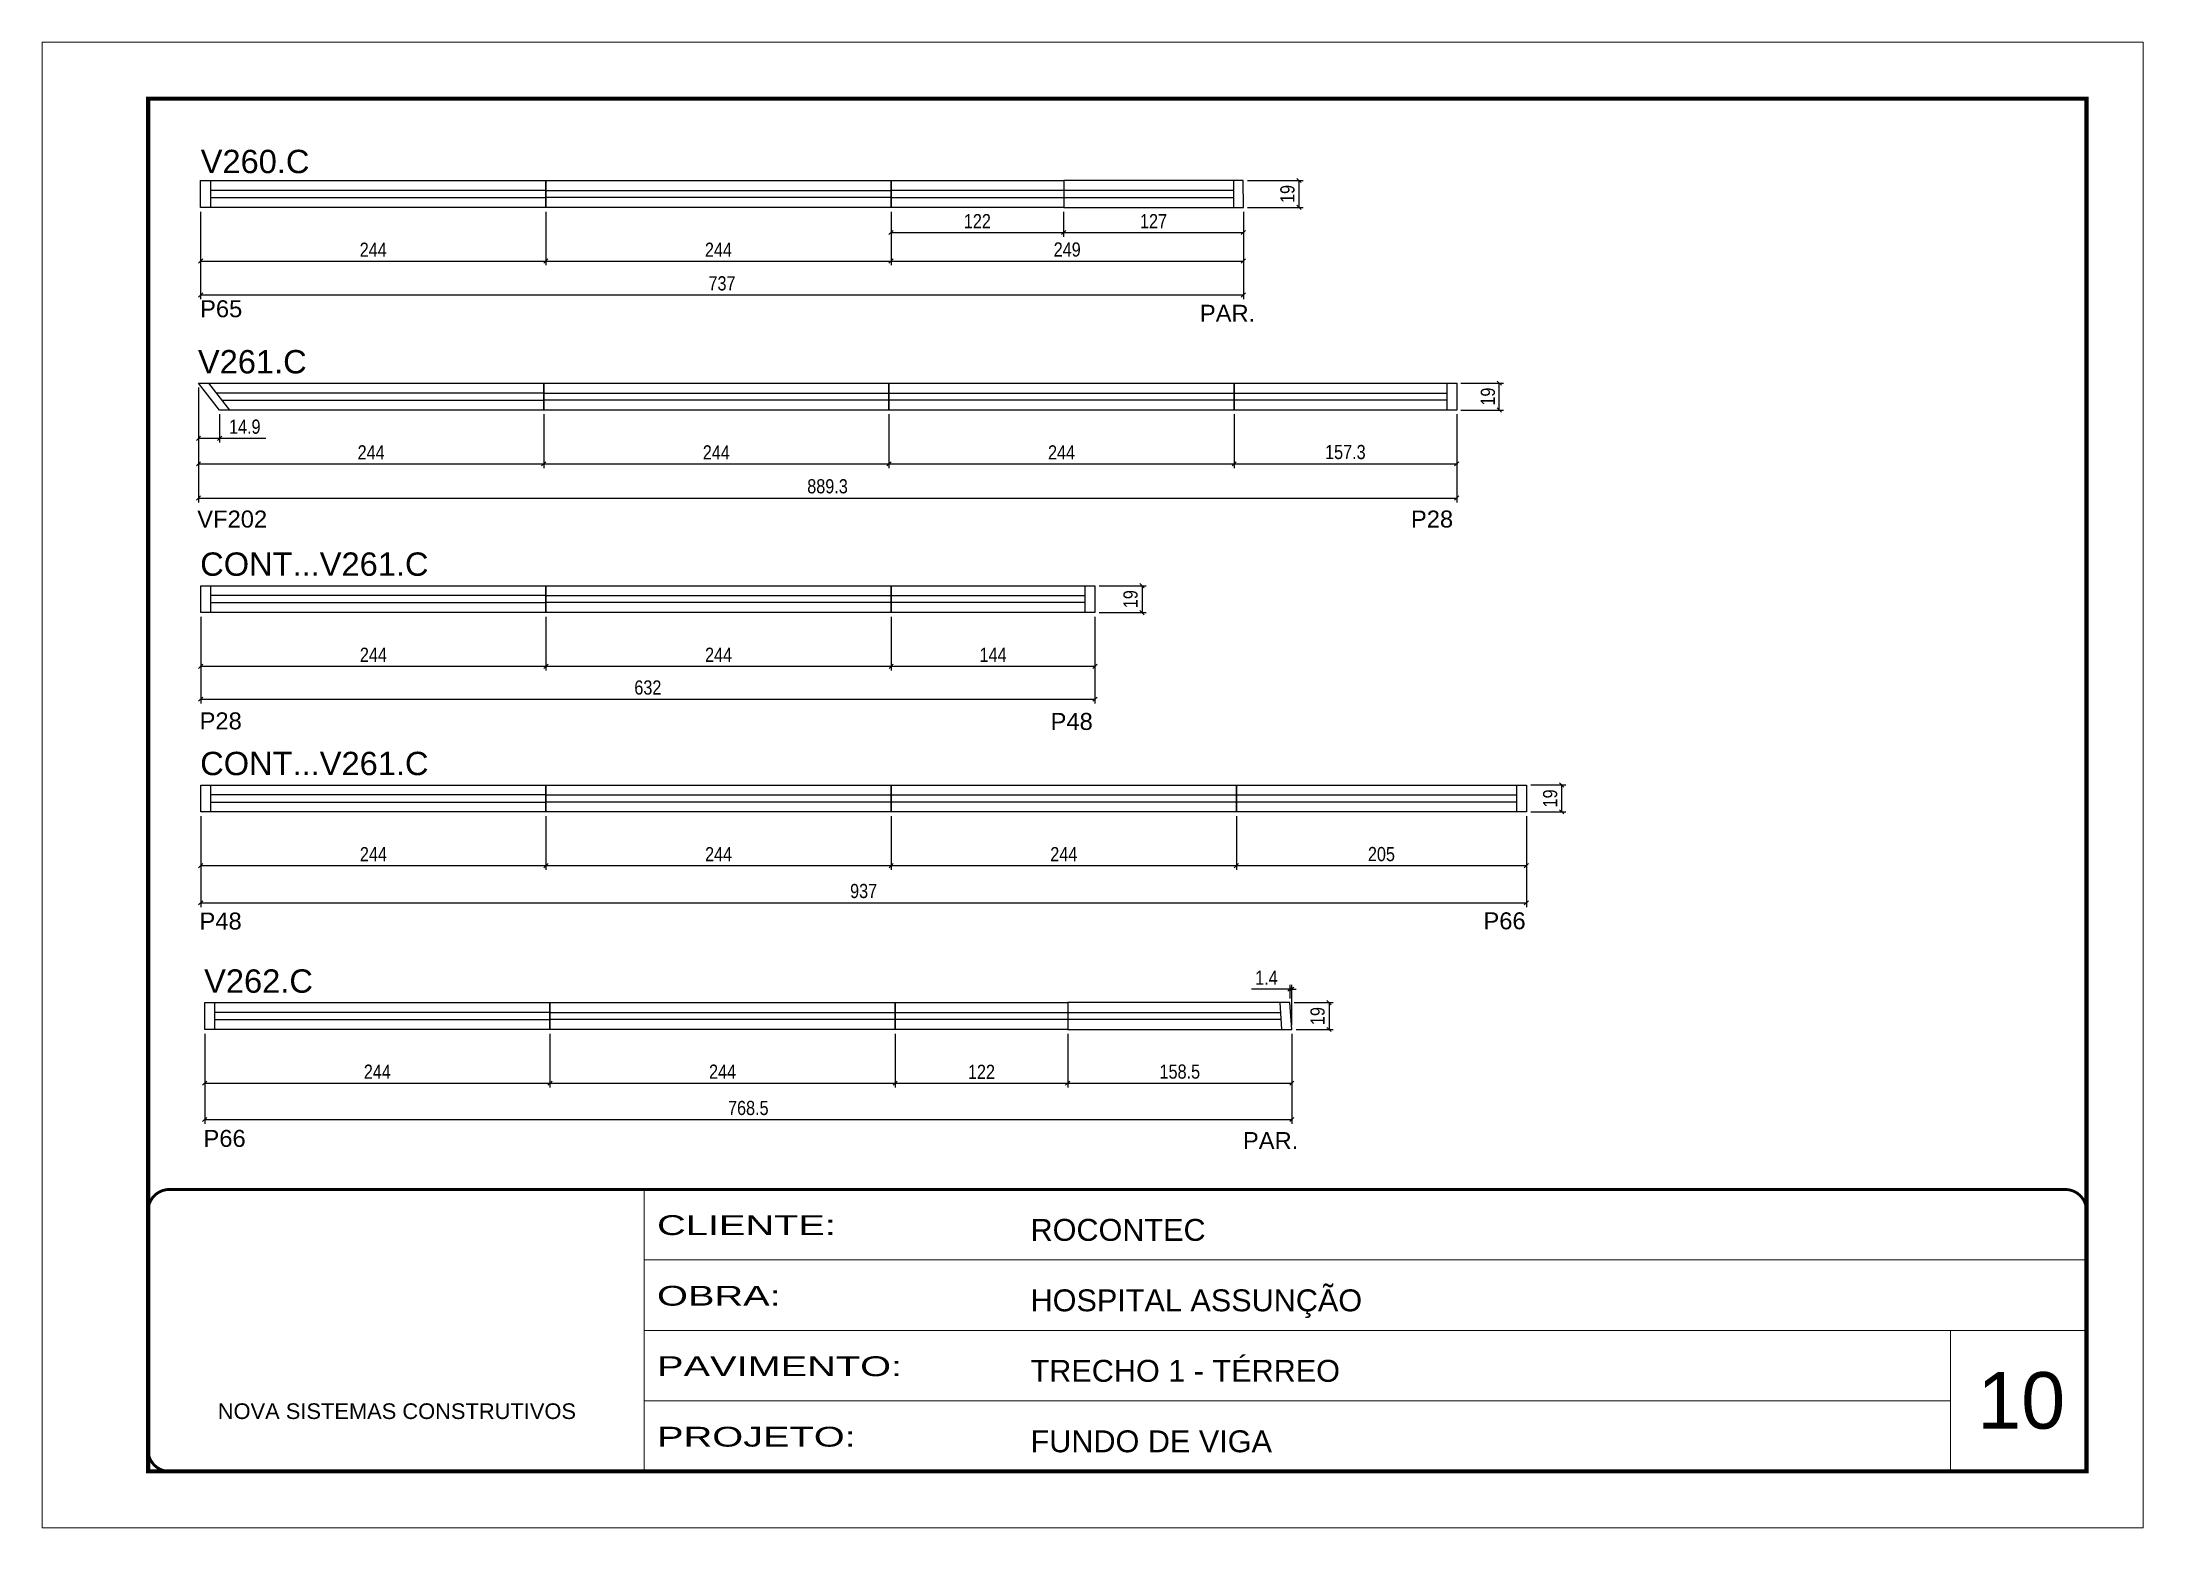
# Model space of a CAD drawing. Extents: x 3171 to 9452, y -2838 to 6252.
# Drawn here: x 4770 to 6255, y 2905 to 3955 of the extents above; entities that cross this region are included whole.
import ezdxf

# ---------------------------------------------------------------- set-up
doc = ezdxf.new("R2010")
doc.units = 0
doc.linetypes.add('CONTINUO', pattern=[0])
doc.linetypes.add('DASHED', pattern=[0.75, 0.5, -0.25])
for name, color, linetype in [('5', 5, 'Continuous'), ('NOMENCLATURA', 7, 'Continuous'), ('Painéis', 200, 'Continuous'), ('SARR_2.2x7', 40, 'Continuous')]:
    doc.layers.add(name, color=color, linetype=linetype)
for name, color, linetype, lineweight in [('CARIMBO', 255, 'Continuous', 9), ('Escoras', 2, 'Continuous', 25), ('Folhas', 255, 'Continuous', 9), ('Romaneio', 3, 'Continuous', 13), ('SARRAFO DE PRESSAO', 251, 'DASHED', 9)]:
    doc.layers.add(name, color=color, linetype=linetype, lineweight=lineweight)
doc.styles.add('ARIAL', font='arial.ttf')
doc.styles.add('COTA TECNICA-50', font='techl___.ttf', dxfattribs={"height": 10})
doc.styles.get("Standard").update_dxf_attribs({"font": 'arial.ttf'})
doc.styles.add('Tecnologia', font='')
doc.styles.get('Tecnologia').set_extended_font_data('Forgotten Futurist')
doc.dimstyles.new('COTA PAINEL-50', dxfattribs={"dimtxt": 10, "dimasz": 3, "dimexe": 3, "dimexo": 3, "dimgap": 3, "dimtad": 1, "dimdec": 1, "dimzin": 12, "dimdsep": 46, "dimtxsty": 'COTA TECNICA-50', "dimblk1": 'OBLIQUE', "dimblk2": 'OBLIQUE', "dimsah": 1, "dimcen": 0.9, "dimclrd": 4, "dimclre": 4, "dimclrt": 240, "dimadec": 1, "dimazin": 3, "dimtfac": 1, "dimtdec": 1, "dimtmove": 0, "dimatfit": 3, "dimfxl": 1, "dimtolj": 1, "dimtzin": 12, "dimarcsym": 0})

msp = doc.modelspace()

# ---------------------------------------------------------------- texts
at = {"layer": '5', "linetype": 'Continuous'}
for s, p in [('P65', (4881.4, 3760.7)), ('PAR.', (5588.09, 3757.49)), ('VF202', (4879.42, 3612.11)), ('P28', (5737.26, 3612.11)), ('P28', (4881.07, 3469.49)), ('P48', (5482.56, 3469.08)), ('P48', (4881.01, 3328.04)), ('P66', (5788.51, 3328.21)), ('P66', (4883.81, 3174.46)), ('PAR.', (5618.52, 3172.91))]:
    msp.add_text(s, height=12, rotation=359.99996, dxfattribs=at).set_placement(p)
at = {"layer": 'CARIMBO', "style": 'ARIAL'}
msp.add_text('10', height=40, dxfattribs=at).set_placement((6137.55, 2975.32))
at = {"layer": 'NOMENCLATURA', "linetype": 'Continuous'}
for s, p in [('V260.C', (4881.84, 3862.52)), ('V261.C', (4879.89, 3721.03)), ('CONT...V261.C', (4881.49, 3578)), ('CONT...V261.C', (4881.49, 3437.13)), ('V262.C', (4884.28, 3283.38))]:
    msp.add_text(s, height=16.5, dxfattribs=at).set_placement(p)

# ---------------------------------------------------------------- blocks, each defined once
blk = doc.blocks.new('9999999999')
at = {"color": 30, "linetype": 'CONTINUO'}
for p, q in [((98564.6, 34230.2), (98564.6, 34429.4)), ((98564.6, 34379.6), (99584, 34379.6)), ((98564.6, 34329.8), (99488, 34329.8)), ((99584, 34329.8), (99488, 34329.8)), ((99488, 34329.8), (99488, 34230.2)), ((98564.6, 34280), (99488, 34280))]:
    blk.add_line(p, q, dxfattribs=at)
at = {"color": 30, "linetype": 'CONTINUO', "const_width": 2}
blk.add_lwpolyline([(99584, 34230.2), (99584, 34414.4, 0.414214), (99569, 34429.4), (98229, 34429.4, 0.414214), (98214, 34414.4), (98214, 34245.2, 0.414214), (98229, 34230.2), (99584, 34230.2)], format="xyb", dxfattribs=at)
at = {"layer": 'Folhas'}
blk.add_lwpolyline([(98139, 34190.2), (99624, 34190.2), (99624, 35240.2), (98139, 35240.2)], close=True, dxfattribs=at)
at = {"layer": 'Folhas', "color": 30, "const_width": 3}
blk.add_lwpolyline([(98214, 34230.2), (99584, 34230.2), (99584, 35200.2), (98214, 35200.2)], close=True, dxfattribs=at)
at = {"color": 7, "linetype": 'Continuous', "ltscale": 5, "style": 'ARIAL'}
for s, height, p in [('ROCONTEC', 15.48, (98837.7, 34393.1)), ('HOSPITAL ASSUNÇÃO', 15.483, (98837.7, 34343.3)), ('TRECHO 1 - TÉRREO', 15.483, (98837.7, 34293.5)), ('NOVA SISTEMAS CONSTRUTIVOS', 11.059, (98263.2, 34267.2)), ('FUNDO DE VIGA', 15.483, (98837.7, 34243.7))]:
    blk.add_text(s, height=height, dxfattribs=at).set_placement(p)
at = {"layer": 'Folhas', "color": 7, "style": 'Tecnologia', "width": 1.5}
for s, p in [('CLIENTE:', (98573.7, 34397.2)), ('OBRA:', (98573.7, 34347.3)), ('PAVIMENTO:', (98573.7, 34297.5)), ('PROJETO:', (98573.7, 34247.7))]:
    blk.add_text(s, height=14, dxfattribs=at).set_placement(p)
blk = doc.blocks.new('_Oblique')
at = {"color": 0, "linetype": 'ByBlock', "lineweight": -2}
blk.add_line((-0.5, -0.5), (0.5, 0.5), dxfattribs=at)
blk = doc.blocks.new('*D296')
at = {"layer": 'Defpoints', "color": 0, "linetype": 'ByBlock', "transparency": 16777216}
for p in [(4881.8, 3838.3), (5125.8, 3838.3), (5125.8, 3800.4)]:
    blk.add_point(p, dxfattribs=at)
at = {"layer": 'Romaneio', "color": 4, "linetype": 'ByBlock', "lineweight": -2, "transparency": 16777216}
for p, q in [((4881.8, 3835.3), (4881.8, 3797.4)), ((5125.8, 3835.3), (5125.8, 3797.4)), ((4881.8, 3800.4), (5125.8, 3800.4))]:
    blk.add_line(p, q, dxfattribs=at)
at = {"layer": 'Romaneio', "color": 4, "linetype": 'ByBlock', "lineweight": -2, "transparency": 16777216, "xscale": 3, "yscale": 3, "zscale": 3, "rotation": 180}
blk.add_blockref('_Oblique', (4881.8, 3800.4), dxfattribs=at)
at = {"layer": 'Romaneio', "color": 4, "linetype": 'ByBlock', "lineweight": -2, "transparency": 16777216, "xscale": 3, "yscale": 3, "zscale": 3}
blk.add_blockref('_Oblique', (5125.8, 3800.4), dxfattribs=at)
at = {"layer": 'Romaneio', "color": 240, "linetype": 'ByBlock', "transparency": 16777216, "insert": (5003.8, 3808.4), "char_height": 10, "attachment_point": 5, "style": 'COTA TECNICA-50'}
blk.add_mtext('\\A1;244', dxfattribs=at)
blk = doc.blocks.new('*D297')
at = {"layer": 'Defpoints', "color": 0, "linetype": 'ByBlock', "transparency": 16777216}
for p in [(5125.8, 3838.3), (5369.8, 3838.3), (5369.8, 3800.4)]:
    blk.add_point(p, dxfattribs=at)
at = {"layer": 'Romaneio', "color": 4, "linetype": 'ByBlock', "lineweight": -2, "transparency": 16777216}
for p, q in [((5125.8, 3835.3), (5125.8, 3797.4)), ((5369.8, 3835.3), (5369.8, 3797.4)), ((5125.8, 3800.4), (5369.8, 3800.4))]:
    blk.add_line(p, q, dxfattribs=at)
at = {"layer": 'Romaneio', "color": 4, "linetype": 'ByBlock', "lineweight": -2, "transparency": 16777216, "xscale": 3, "yscale": 3, "zscale": 3, "rotation": 180}
blk.add_blockref('_Oblique', (5125.8, 3800.4), dxfattribs=at)
at = {"layer": 'Romaneio', "color": 4, "linetype": 'ByBlock', "lineweight": -2, "transparency": 16777216, "xscale": 3, "yscale": 3, "zscale": 3}
blk.add_blockref('_Oblique', (5369.8, 3800.4), dxfattribs=at)
at = {"layer": 'Romaneio', "color": 240, "linetype": 'ByBlock', "transparency": 16777216, "insert": (5247.8, 3808.4), "char_height": 10, "attachment_point": 5, "style": 'COTA TECNICA-50'}
blk.add_mtext('\\A1;244', dxfattribs=at)
blk = doc.blocks.new('*D64')
at = {"layer": 'Defpoints', "color": 0, "linetype": 'ByBlock', "transparency": 16777216}
for p in [(4881.8, 3838.3), (5618.8, 3838.3), (4881.8, 3776.4)]:
    blk.add_point(p, dxfattribs=at)
at = {"layer": 'Romaneio', "color": 4, "linetype": 'ByBlock', "lineweight": -2, "transparency": 16777216}
for p, q in [((4881.8, 3835.3), (4881.8, 3773.4)), ((5618.8, 3835.3), (5618.8, 3773.4)), ((5618.8, 3776.4), (4881.8, 3776.4))]:
    blk.add_line(p, q, dxfattribs=at)
at = {"layer": 'Romaneio', "color": 4, "linetype": 'ByBlock', "lineweight": -2, "transparency": 16777216, "xscale": 3, "yscale": 3, "zscale": 3, "rotation": 180}
blk.add_blockref('_Oblique', (4881.8, 3776.4), dxfattribs=at)
at = {"layer": 'Romaneio', "color": 4, "linetype": 'ByBlock', "lineweight": -2, "transparency": 16777216, "xscale": 3, "yscale": 3, "zscale": 3}
blk.add_blockref('_Oblique', (5618.8, 3776.4), dxfattribs=at)
at = {"layer": 'Romaneio', "color": 240, "linetype": 'ByBlock', "transparency": 16777216, "insert": (5250.3, 3784.6), "char_height": 10, "attachment_point": 5, "style": 'COTA TECNICA-50'}
blk.add_mtext('\\A1;737', dxfattribs=at)
blk = doc.blocks.new('*D298')
at = {"layer": 'Defpoints', "color": 0, "linetype": 'ByBlock', "transparency": 16777216}
for p in [(5618.8, 3857.3), (5618.8, 3838.3), (5658.1, 3838.3)]:
    blk.add_point(p, dxfattribs=at)
at = {"layer": 'Romaneio', "color": 4, "linetype": 'ByBlock', "lineweight": -2, "transparency": 16777216}
for p, q in [((5621.8, 3857.3), (5661.1, 3857.3)), ((5658.1, 3857.3), (5658.1, 3838.3)), ((5621.8, 3838.3), (5661.1, 3838.3))]:
    blk.add_line(p, q, dxfattribs=at)
at = {"layer": 'Romaneio', "color": 4, "linetype": 'ByBlock', "lineweight": -2, "transparency": 16777216, "xscale": 3, "yscale": 3, "zscale": 3}
for p, rotation in [((5658.1, 3857.3), 90), ((5658.1, 3838.3), 270)]:
    blk.add_blockref('_Oblique', p, dxfattribs=dict(at, rotation=rotation))
at = {"layer": 'Romaneio', "color": 240, "linetype": 'ByBlock', "transparency": 16777216, "insert": (5650, 3847.8), "char_height": 10, "attachment_point": 5, "rotation": 90, "style": 'COTA TECNICA-50'}
blk.add_mtext('\\A1;19', dxfattribs=at)
blk = doc.blocks.new('*D326')
at = {"layer": 'Defpoints', "color": 0, "linetype": 'ByBlock', "transparency": 16777216}
for p in [(5369.8, 3838.3), (5618.8, 3838.3), (5618.8, 3800.4)]:
    blk.add_point(p, dxfattribs=at)
at = {"layer": 'Romaneio', "color": 4, "linetype": 'ByBlock', "lineweight": -2, "transparency": 16777216}
for p, q in [((5369.8, 3835.3), (5369.8, 3797.4)), ((5618.8, 3835.3), (5618.8, 3797.4)), ((5369.8, 3800.4), (5618.8, 3800.4))]:
    blk.add_line(p, q, dxfattribs=at)
at = {"layer": 'Romaneio', "color": 4, "linetype": 'ByBlock', "lineweight": -2, "transparency": 16777216, "xscale": 3, "yscale": 3, "zscale": 3, "rotation": 180}
blk.add_blockref('_Oblique', (5369.8, 3800.4), dxfattribs=at)
at = {"layer": 'Romaneio', "color": 4, "linetype": 'ByBlock', "lineweight": -2, "transparency": 16777216, "xscale": 3, "yscale": 3, "zscale": 3}
blk.add_blockref('_Oblique', (5618.8, 3800.4), dxfattribs=at)
at = {"layer": 'Romaneio', "color": 240, "linetype": 'ByBlock', "transparency": 16777216, "insert": (5494.3, 3808.5), "char_height": 10, "attachment_point": 5, "style": 'COTA TECNICA-50'}
blk.add_mtext('\\A1;249', dxfattribs=at)
blk = doc.blocks.new('*D327')
at = {"layer": 'Defpoints', "color": 0, "linetype": 'ByBlock', "transparency": 16777216}
for p in [(5369.8, 3838.3), (5491.8, 3838.3), (5491.8, 3820.6)]:
    blk.add_point(p, dxfattribs=at)
at = {"layer": 'Romaneio', "color": 4, "linetype": 'ByBlock', "lineweight": -2, "transparency": 16777216}
for p, q in [((5369.8, 3835.3), (5369.8, 3817.6)), ((5491.8, 3835.3), (5491.8, 3817.6)), ((5369.8, 3820.6), (5491.8, 3820.6))]:
    blk.add_line(p, q, dxfattribs=at)
at = {"layer": 'Romaneio', "color": 4, "linetype": 'ByBlock', "lineweight": -2, "transparency": 16777216, "xscale": 3, "yscale": 3, "zscale": 3, "rotation": 180}
blk.add_blockref('_Oblique', (5369.8, 3820.6), dxfattribs=at)
at = {"layer": 'Romaneio', "color": 4, "linetype": 'ByBlock', "lineweight": -2, "transparency": 16777216, "xscale": 3, "yscale": 3, "zscale": 3}
blk.add_blockref('_Oblique', (5491.8, 3820.6), dxfattribs=at)
at = {"layer": 'Romaneio', "color": 240, "linetype": 'ByBlock', "transparency": 16777216, "insert": (5430.8, 3828.6), "char_height": 10, "attachment_point": 5, "style": 'COTA TECNICA-50'}
blk.add_mtext('\\A1;122', dxfattribs=at)
blk = doc.blocks.new('*D328')
at = {"layer": 'Defpoints', "color": 0, "linetype": 'ByBlock', "transparency": 16777216}
for p in [(5491.8, 3838.3), (5618.8, 3838.3), (5618.8, 3820.6)]:
    blk.add_point(p, dxfattribs=at)
at = {"layer": 'Romaneio', "color": 4, "linetype": 'ByBlock', "lineweight": -2, "transparency": 16777216}
for p, q in [((5491.8, 3835.3), (5491.8, 3817.6)), ((5618.8, 3835.3), (5618.8, 3817.6)), ((5491.8, 3820.6), (5618.8, 3820.6))]:
    blk.add_line(p, q, dxfattribs=at)
at = {"layer": 'Romaneio', "color": 4, "linetype": 'ByBlock', "lineweight": -2, "transparency": 16777216, "xscale": 3, "yscale": 3, "zscale": 3, "rotation": 180}
blk.add_blockref('_Oblique', (5491.8, 3820.6), dxfattribs=at)
at = {"layer": 'Romaneio', "color": 4, "linetype": 'ByBlock', "lineweight": -2, "transparency": 16777216, "xscale": 3, "yscale": 3, "zscale": 3}
blk.add_blockref('_Oblique', (5618.8, 3820.6), dxfattribs=at)
at = {"layer": 'Romaneio', "color": 240, "linetype": 'ByBlock', "transparency": 16777216, "insert": (5555.3, 3828.6), "char_height": 10, "attachment_point": 5, "style": 'COTA TECNICA-50'}
blk.add_mtext('\\A1;127', dxfattribs=at)
blk = doc.blocks.new('*D275')
at = {"layer": 'Defpoints', "color": 0, "linetype": 'ByBlock', "transparency": 16777216}
for p in [(4884.7, 3257.4), (5128.7, 3257.4), (5128.7, 3219.5)]:
    blk.add_point(p, dxfattribs=at)
at = {"layer": 'Romaneio', "color": 4, "linetype": 'ByBlock', "lineweight": -2, "transparency": 16777216}
for p, q in [((4884.7, 3254.4), (4884.7, 3216.5)), ((5128.7, 3254.4), (5128.7, 3216.5)), ((4884.7, 3219.5), (5128.7, 3219.5))]:
    blk.add_line(p, q, dxfattribs=at)
at = {"layer": 'Romaneio', "color": 4, "linetype": 'ByBlock', "lineweight": -2, "transparency": 16777216, "xscale": 3, "yscale": 3, "zscale": 3, "rotation": 180}
blk.add_blockref('_Oblique', (4884.7, 3219.5), dxfattribs=at)
at = {"layer": 'Romaneio', "color": 4, "linetype": 'ByBlock', "lineweight": -2, "transparency": 16777216, "xscale": 3, "yscale": 3, "zscale": 3}
blk.add_blockref('_Oblique', (5128.7, 3219.5), dxfattribs=at)
at = {"layer": 'Romaneio', "color": 240, "linetype": 'ByBlock', "transparency": 16777216, "insert": (5006.7, 3227.6), "char_height": 10, "attachment_point": 5, "style": 'COTA TECNICA-50'}
blk.add_mtext('\\A1;244', dxfattribs=at)
blk = doc.blocks.new('*D276')
at = {"layer": 'Defpoints', "color": 0, "linetype": 'ByBlock', "transparency": 16777216}
for p in [(5128.7, 3257.4), (5372.7, 3257.4), (5372.7, 3219.5)]:
    blk.add_point(p, dxfattribs=at)
at = {"layer": 'Romaneio', "color": 4, "linetype": 'ByBlock', "lineweight": -2, "transparency": 16777216}
for p, q in [((5128.7, 3254.4), (5128.7, 3216.5)), ((5372.7, 3254.4), (5372.7, 3216.5)), ((5128.7, 3219.5), (5372.7, 3219.5))]:
    blk.add_line(p, q, dxfattribs=at)
at = {"layer": 'Romaneio', "color": 4, "linetype": 'ByBlock', "lineweight": -2, "transparency": 16777216, "xscale": 3, "yscale": 3, "zscale": 3, "rotation": 180}
blk.add_blockref('_Oblique', (5128.7, 3219.5), dxfattribs=at)
at = {"layer": 'Romaneio', "color": 4, "linetype": 'ByBlock', "lineweight": -2, "transparency": 16777216, "xscale": 3, "yscale": 3, "zscale": 3}
blk.add_blockref('_Oblique', (5372.7, 3219.5), dxfattribs=at)
at = {"layer": 'Romaneio', "color": 240, "linetype": 'ByBlock', "transparency": 16777216, "insert": (5250.7, 3227.6), "char_height": 10, "attachment_point": 5, "style": 'COTA TECNICA-50'}
blk.add_mtext('\\A1;244', dxfattribs=at)
blk = doc.blocks.new('*D51')
at = {"layer": 'Defpoints', "color": 0, "linetype": 'ByBlock', "transparency": 16777216}
for p in [(4884.7, 3257.4), (5653.1, 3257.4), (5653.1, 3193.8)]:
    blk.add_point(p, dxfattribs=at)
at = {"layer": 'Escoras', "color": 4, "linetype": 'ByBlock', "lineweight": -2, "transparency": 16777216}
for p, q in [((4884.7, 3254.4), (4884.7, 3190.8)), ((5653.1, 3254.4), (5653.1, 3190.8)), ((4884.7, 3193.8), (5653.1, 3193.8))]:
    blk.add_line(p, q, dxfattribs=at)
at = {"layer": 'Escoras', "color": 4, "linetype": 'ByBlock', "lineweight": -2, "transparency": 16777216, "xscale": 3, "yscale": 3, "zscale": 3, "rotation": 180}
blk.add_blockref('_Oblique', (4884.7, 3193.8), dxfattribs=at)
at = {"layer": 'Escoras', "color": 4, "linetype": 'ByBlock', "lineweight": -2, "transparency": 16777216, "xscale": 3, "yscale": 3, "zscale": 3}
blk.add_blockref('_Oblique', (5653.1, 3193.8), dxfattribs=at)
at = {"layer": 'Escoras', "color": 240, "linetype": 'ByBlock', "transparency": 16777216, "insert": (5268.9, 3201.9), "char_height": 10, "attachment_point": 5, "style": 'COTA TECNICA-50'}
blk.add_mtext('\\A1;768.5', dxfattribs=at)
blk = doc.blocks.new('*D52')
at = {"layer": 'Defpoints', "color": 0, "linetype": 'ByBlock', "transparency": 16777216}
for p in [(5372.7, 3257.4), (5494.7, 3257.4), (5494.7, 3219.5)]:
    blk.add_point(p, dxfattribs=at)
at = {"layer": 'Romaneio', "color": 4, "linetype": 'ByBlock', "lineweight": -2, "transparency": 16777216}
for p, q in [((5372.7, 3254.4), (5372.7, 3216.5)), ((5494.7, 3254.4), (5494.7, 3216.5)), ((5372.7, 3219.5), (5494.7, 3219.5))]:
    blk.add_line(p, q, dxfattribs=at)
at = {"layer": 'Romaneio', "color": 4, "linetype": 'ByBlock', "lineweight": -2, "transparency": 16777216, "xscale": 3, "yscale": 3, "zscale": 3, "rotation": 180}
blk.add_blockref('_Oblique', (5372.7, 3219.5), dxfattribs=at)
at = {"layer": 'Romaneio', "color": 4, "linetype": 'ByBlock', "lineweight": -2, "transparency": 16777216, "xscale": 3, "yscale": 3, "zscale": 3}
blk.add_blockref('_Oblique', (5494.7, 3219.5), dxfattribs=at)
at = {"layer": 'Romaneio', "color": 240, "linetype": 'ByBlock', "transparency": 16777216, "insert": (5433.7, 3227.5), "char_height": 10, "attachment_point": 5, "style": 'COTA TECNICA-50'}
blk.add_mtext('\\A1;122', dxfattribs=at)
blk = doc.blocks.new('*D53')
at = {"layer": 'Defpoints', "color": 0, "linetype": 'ByBlock', "transparency": 16777216}
for p in [(5494.7, 3257.4), (5653.1, 3257.4), (5653.1, 3219.5)]:
    blk.add_point(p, dxfattribs=at)
at = {"layer": 'Romaneio', "color": 4, "linetype": 'ByBlock', "lineweight": -2, "transparency": 16777216}
for p, q in [((5494.7, 3254.4), (5494.7, 3216.5)), ((5653.1, 3254.4), (5653.1, 3216.5)), ((5494.7, 3219.5), (5653.1, 3219.5))]:
    blk.add_line(p, q, dxfattribs=at)
at = {"layer": 'Romaneio', "color": 4, "linetype": 'ByBlock', "lineweight": -2, "transparency": 16777216, "xscale": 3, "yscale": 3, "zscale": 3, "rotation": 180}
blk.add_blockref('_Oblique', (5494.7, 3219.5), dxfattribs=at)
at = {"layer": 'Romaneio', "color": 4, "linetype": 'ByBlock', "lineweight": -2, "transparency": 16777216, "xscale": 3, "yscale": 3, "zscale": 3}
blk.add_blockref('_Oblique', (5653.1, 3219.5), dxfattribs=at)
at = {"layer": 'Romaneio', "color": 240, "linetype": 'ByBlock', "transparency": 16777216, "insert": (5573.9, 3227.6), "char_height": 10, "attachment_point": 5, "style": 'COTA TECNICA-50'}
blk.add_mtext('\\A1;158.5', dxfattribs=at)
blk = doc.blocks.new('*D277')
at = {"layer": 'Defpoints', "color": 0, "linetype": 'ByBlock', "transparency": 16777216}
for p in [(5651.8, 3285.9), (5651.8, 3276.4), (5653.1, 3257.4)]:
    blk.add_point(p, dxfattribs=at)
at = {"layer": 'Escoras', "color": 4, "linetype": 'ByBlock', "lineweight": -2, "transparency": 16777216}
for p, q in [((5651.8, 3285.9), (5624.5, 3285.9)), ((5651.8, 3279.4), (5651.8, 3288.9)), ((5653.1, 3285.9), (5651.8, 3285.9)), ((5653.1, 3260.4), (5653.1, 3288.9)), ((5653.1, 3285.9), (5656.1, 3285.9))]:
    blk.add_line(p, q, dxfattribs=at)
at = {"layer": 'Escoras', "color": 4, "linetype": 'ByBlock', "lineweight": -2, "transparency": 16777216, "xscale": 3, "yscale": 3, "zscale": 3}
blk.add_blockref('_Oblique', (5651.8, 3285.9), dxfattribs=at)
at = {"layer": 'Escoras', "color": 4, "linetype": 'ByBlock', "lineweight": -2, "transparency": 16777216, "xscale": 3, "yscale": 3, "zscale": 3, "rotation": 180}
blk.add_blockref('_Oblique', (5653.1, 3285.9), dxfattribs=at)
at = {"layer": 'Escoras', "color": 240, "linetype": 'ByBlock', "transparency": 16777216, "insert": (5635.1, 3294), "char_height": 10, "attachment_point": 5, "style": 'COTA TECNICA-50'}
blk.add_mtext('\\A1;1.4', dxfattribs=at)
blk = doc.blocks.new('*D278')
at = {"layer": 'Defpoints', "color": 0, "linetype": 'ByBlock', "transparency": 16777216}
for p in [(5651.8, 3276.4), (5653.1, 3257.4), (5679.4, 3257.4)]:
    blk.add_point(p, dxfattribs=at)
at = {"layer": 'Escoras', "color": 4, "linetype": 'ByBlock', "lineweight": -2, "transparency": 16777216}
for p, q in [((5654.8, 3276.4), (5682.4, 3276.4)), ((5679.4, 3276.4), (5679.4, 3257.4)), ((5656.1, 3257.4), (5682.4, 3257.4))]:
    blk.add_line(p, q, dxfattribs=at)
at = {"layer": 'Escoras', "color": 4, "linetype": 'ByBlock', "lineweight": -2, "transparency": 16777216, "xscale": 3, "yscale": 3, "zscale": 3}
for p, rotation in [((5679.4, 3276.4), 90), ((5679.4, 3257.4), 270)]:
    blk.add_blockref('_Oblique', p, dxfattribs=dict(at, rotation=rotation))
at = {"layer": 'Escoras', "color": 240, "linetype": 'ByBlock', "transparency": 16777216, "insert": (5671.3, 3266.9), "char_height": 10, "attachment_point": 5, "rotation": 90, "style": 'COTA TECNICA-50'}
blk.add_mtext('\\A1;19', dxfattribs=at)
blk = doc.blocks.new('*D281')
at = {"layer": 'Defpoints', "color": 0, "linetype": 'ByBlock', "transparency": 16777216}
for p in [(4881.9, 3552), (5125.9, 3552), (5125.9, 3514.1)]:
    blk.add_point(p, dxfattribs=at)
at = {"layer": 'Romaneio', "color": 4, "linetype": 'ByBlock', "lineweight": -2, "transparency": 16777216}
for p, q in [((4881.9, 3549), (4881.9, 3511.1)), ((5125.9, 3549), (5125.9, 3511.1)), ((4881.9, 3514.1), (5125.9, 3514.1))]:
    blk.add_line(p, q, dxfattribs=at)
at = {"layer": 'Romaneio', "color": 4, "linetype": 'ByBlock', "lineweight": -2, "transparency": 16777216, "xscale": 3, "yscale": 3, "zscale": 3, "rotation": 180}
blk.add_blockref('_Oblique', (4881.9, 3514.1), dxfattribs=at)
at = {"layer": 'Romaneio', "color": 4, "linetype": 'ByBlock', "lineweight": -2, "transparency": 16777216, "xscale": 3, "yscale": 3, "zscale": 3}
blk.add_blockref('_Oblique', (5125.9, 3514.1), dxfattribs=at)
at = {"layer": 'Romaneio', "color": 240, "linetype": 'ByBlock', "transparency": 16777216, "insert": (5003.9, 3522.2), "char_height": 10, "attachment_point": 5, "style": 'COTA TECNICA-50'}
blk.add_mtext('\\A1;244', dxfattribs=at)
blk = doc.blocks.new('*D282')
at = {"layer": 'Defpoints', "color": 0, "linetype": 'ByBlock', "transparency": 16777216}
for p in [(5125.9, 3552), (5369.9, 3552), (5369.9, 3514.1)]:
    blk.add_point(p, dxfattribs=at)
at = {"layer": 'Romaneio', "color": 4, "linetype": 'ByBlock', "lineweight": -2, "transparency": 16777216}
for p, q in [((5125.9, 3549), (5125.9, 3511.1)), ((5369.9, 3549), (5369.9, 3511.1)), ((5125.9, 3514.1), (5369.9, 3514.1))]:
    blk.add_line(p, q, dxfattribs=at)
at = {"layer": 'Romaneio', "color": 4, "linetype": 'ByBlock', "lineweight": -2, "transparency": 16777216, "xscale": 3, "yscale": 3, "zscale": 3, "rotation": 180}
blk.add_blockref('_Oblique', (5125.9, 3514.1), dxfattribs=at)
at = {"layer": 'Romaneio', "color": 4, "linetype": 'ByBlock', "lineweight": -2, "transparency": 16777216, "xscale": 3, "yscale": 3, "zscale": 3}
blk.add_blockref('_Oblique', (5369.9, 3514.1), dxfattribs=at)
at = {"layer": 'Romaneio', "color": 240, "linetype": 'ByBlock', "transparency": 16777216, "insert": (5247.9, 3522.2), "char_height": 10, "attachment_point": 5, "style": 'COTA TECNICA-50'}
blk.add_mtext('\\A1;244', dxfattribs=at)
blk = doc.blocks.new('*D283')
at = {"layer": 'Defpoints', "color": 0, "linetype": 'ByBlock', "transparency": 16777216}
for p in [(4881.9, 3411.2), (5125.9, 3411.2), (5125.9, 3373.2)]:
    blk.add_point(p, dxfattribs=at)
at = {"layer": 'Romaneio', "color": 4, "linetype": 'ByBlock', "lineweight": -2, "transparency": 16777216}
for p, q in [((4881.9, 3408.2), (4881.9, 3370.2)), ((5125.9, 3408.2), (5125.9, 3370.2)), ((4881.9, 3373.2), (5125.9, 3373.2))]:
    blk.add_line(p, q, dxfattribs=at)
at = {"layer": 'Romaneio', "color": 4, "linetype": 'ByBlock', "lineweight": -2, "transparency": 16777216, "xscale": 3, "yscale": 3, "zscale": 3, "rotation": 180}
blk.add_blockref('_Oblique', (4881.9, 3373.2), dxfattribs=at)
at = {"layer": 'Romaneio', "color": 4, "linetype": 'ByBlock', "lineweight": -2, "transparency": 16777216, "xscale": 3, "yscale": 3, "zscale": 3}
blk.add_blockref('_Oblique', (5125.9, 3373.2), dxfattribs=at)
at = {"layer": 'Romaneio', "color": 240, "linetype": 'ByBlock', "transparency": 16777216, "insert": (5003.9, 3381.3), "char_height": 10, "attachment_point": 5, "style": 'COTA TECNICA-50'}
blk.add_mtext('\\A1;244', dxfattribs=at)
blk = doc.blocks.new('*D284')
at = {"layer": 'Defpoints', "color": 0, "linetype": 'ByBlock', "transparency": 16777216}
for p in [(5125.9, 3411.2), (5369.9, 3411.2), (5369.9, 3373.2)]:
    blk.add_point(p, dxfattribs=at)
at = {"layer": 'Romaneio', "color": 4, "linetype": 'ByBlock', "lineweight": -2, "transparency": 16777216}
for p, q in [((5125.9, 3408.2), (5125.9, 3370.2)), ((5369.9, 3408.2), (5369.9, 3370.2)), ((5125.9, 3373.2), (5369.9, 3373.2))]:
    blk.add_line(p, q, dxfattribs=at)
at = {"layer": 'Romaneio', "color": 4, "linetype": 'ByBlock', "lineweight": -2, "transparency": 16777216, "xscale": 3, "yscale": 3, "zscale": 3, "rotation": 180}
blk.add_blockref('_Oblique', (5125.9, 3373.2), dxfattribs=at)
at = {"layer": 'Romaneio', "color": 4, "linetype": 'ByBlock', "lineweight": -2, "transparency": 16777216, "xscale": 3, "yscale": 3, "zscale": 3}
blk.add_blockref('_Oblique', (5369.9, 3373.2), dxfattribs=at)
at = {"layer": 'Romaneio', "color": 240, "linetype": 'ByBlock', "transparency": 16777216, "insert": (5247.9, 3381.3), "char_height": 10, "attachment_point": 5, "style": 'COTA TECNICA-50'}
blk.add_mtext('\\A1;244', dxfattribs=at)
blk = doc.blocks.new('*D285')
at = {"layer": 'Defpoints', "color": 0, "linetype": 'ByBlock', "transparency": 16777216}
for p in [(5124.3, 3695.1), (5368.3, 3695.1), (5368.3, 3657.1)]:
    blk.add_point(p, dxfattribs=at)
at = {"layer": 'Romaneio', "color": 4, "linetype": 'ByBlock', "lineweight": -2, "transparency": 16777216}
for p, q in [((5124.3, 3692.1), (5124.3, 3654.1)), ((5368.3, 3692.1), (5368.3, 3654.1)), ((5124.3, 3657.1), (5368.3, 3657.1))]:
    blk.add_line(p, q, dxfattribs=at)
at = {"layer": 'Romaneio', "color": 4, "linetype": 'ByBlock', "lineweight": -2, "transparency": 16777216, "xscale": 3, "yscale": 3, "zscale": 3, "rotation": 180}
blk.add_blockref('_Oblique', (5124.3, 3657.1), dxfattribs=at)
at = {"layer": 'Romaneio', "color": 4, "linetype": 'ByBlock', "lineweight": -2, "transparency": 16777216, "xscale": 3, "yscale": 3, "zscale": 3}
blk.add_blockref('_Oblique', (5368.3, 3657.1), dxfattribs=at)
at = {"layer": 'Romaneio', "color": 240, "linetype": 'ByBlock', "transparency": 16777216, "insert": (5246.3, 3665.2), "char_height": 10, "attachment_point": 5, "style": 'COTA TECNICA-50'}
blk.add_mtext('\\A1;244', dxfattribs=at)
blk = doc.blocks.new('*D57')
at = {"layer": 'Defpoints', "color": 0, "linetype": 'ByBlock', "transparency": 16777216}
for p in [(5369.9, 3411.2), (5613.9, 3411.2), (5613.9, 3373.2)]:
    blk.add_point(p, dxfattribs=at)
at = {"layer": 'Romaneio', "color": 4, "linetype": 'ByBlock', "lineweight": -2, "transparency": 16777216}
for p, q in [((5369.9, 3408.2), (5369.9, 3370.2)), ((5613.9, 3408.2), (5613.9, 3370.2)), ((5369.9, 3373.2), (5613.9, 3373.2))]:
    blk.add_line(p, q, dxfattribs=at)
at = {"layer": 'Romaneio', "color": 4, "linetype": 'ByBlock', "lineweight": -2, "transparency": 16777216, "xscale": 3, "yscale": 3, "zscale": 3, "rotation": 180}
blk.add_blockref('_Oblique', (5369.9, 3373.2), dxfattribs=at)
at = {"layer": 'Romaneio', "color": 4, "linetype": 'ByBlock', "lineweight": -2, "transparency": 16777216, "xscale": 3, "yscale": 3, "zscale": 3}
blk.add_blockref('_Oblique', (5613.9, 3373.2), dxfattribs=at)
at = {"layer": 'Romaneio', "color": 240, "linetype": 'ByBlock', "transparency": 16777216, "insert": (5491.9, 3381.3), "char_height": 10, "attachment_point": 5, "style": 'COTA TECNICA-50'}
blk.add_mtext('\\A1;244', dxfattribs=at)
blk = doc.blocks.new('*D58')
at = {"layer": 'Defpoints', "color": 0, "linetype": 'ByBlock', "transparency": 16777216}
for p in [(5613.9, 3411.2), (5818.9, 3411.2), (5818.9, 3373.2)]:
    blk.add_point(p, dxfattribs=at)
at = {"layer": 'Romaneio', "color": 4, "linetype": 'ByBlock', "lineweight": -2, "transparency": 16777216}
for p, q in [((5613.9, 3408.2), (5613.9, 3370.2)), ((5818.9, 3408.2), (5818.9, 3370.2)), ((5613.9, 3373.2), (5818.9, 3373.2))]:
    blk.add_line(p, q, dxfattribs=at)
at = {"layer": 'Romaneio', "color": 4, "linetype": 'ByBlock', "lineweight": -2, "transparency": 16777216, "xscale": 3, "yscale": 3, "zscale": 3, "rotation": 180}
blk.add_blockref('_Oblique', (5613.9, 3373.2), dxfattribs=at)
at = {"layer": 'Romaneio', "color": 4, "linetype": 'ByBlock', "lineweight": -2, "transparency": 16777216, "xscale": 3, "yscale": 3, "zscale": 3}
blk.add_blockref('_Oblique', (5818.9, 3373.2), dxfattribs=at)
at = {"layer": 'Romaneio', "color": 240, "linetype": 'ByBlock', "transparency": 16777216, "insert": (5716.4, 3381.3), "char_height": 10, "attachment_point": 5, "style": 'COTA TECNICA-50'}
blk.add_mtext('\\A1;205', dxfattribs=at)
blk = doc.blocks.new('*D59')
at = {"layer": 'Defpoints', "color": 0, "linetype": 'ByBlock', "transparency": 16777216}
for p in [(5368.3, 3695.1), (5612.3, 3695.1), (5612.3, 3657.1)]:
    blk.add_point(p, dxfattribs=at)
at = {"layer": 'Romaneio', "color": 4, "linetype": 'ByBlock', "lineweight": -2, "transparency": 16777216}
for p, q in [((5368.3, 3692.1), (5368.3, 3654.1)), ((5612.3, 3692.1), (5612.3, 3654.1)), ((5368.3, 3657.1), (5612.3, 3657.1))]:
    blk.add_line(p, q, dxfattribs=at)
at = {"layer": 'Romaneio', "color": 4, "linetype": 'ByBlock', "lineweight": -2, "transparency": 16777216, "xscale": 3, "yscale": 3, "zscale": 3, "rotation": 180}
blk.add_blockref('_Oblique', (5368.3, 3657.1), dxfattribs=at)
at = {"layer": 'Romaneio', "color": 4, "linetype": 'ByBlock', "lineweight": -2, "transparency": 16777216, "xscale": 3, "yscale": 3, "zscale": 3}
blk.add_blockref('_Oblique', (5612.3, 3657.1), dxfattribs=at)
at = {"layer": 'Romaneio', "color": 240, "linetype": 'ByBlock', "transparency": 16777216, "insert": (5490.3, 3665.2), "char_height": 10, "attachment_point": 5, "style": 'COTA TECNICA-50'}
blk.add_mtext('\\A1;244', dxfattribs=at)
blk = doc.blocks.new('*D60')
at = {"layer": 'Defpoints', "color": 0, "linetype": 'ByBlock', "transparency": 16777216}
for p in [(5612.3, 3695.1), (5769.6, 3695.1), (5769.6, 3657.1)]:
    blk.add_point(p, dxfattribs=at)
at = {"layer": 'Romaneio', "color": 4, "linetype": 'ByBlock', "lineweight": -2, "transparency": 16777216}
for p, q in [((5612.3, 3692.1), (5612.3, 3654.1)), ((5769.6, 3692.1), (5769.6, 3654.1)), ((5612.3, 3657.1), (5769.6, 3657.1))]:
    blk.add_line(p, q, dxfattribs=at)
at = {"layer": 'Romaneio', "color": 4, "linetype": 'ByBlock', "lineweight": -2, "transparency": 16777216, "xscale": 3, "yscale": 3, "zscale": 3, "rotation": 180}
blk.add_blockref('_Oblique', (5612.3, 3657.1), dxfattribs=at)
at = {"layer": 'Romaneio', "color": 4, "linetype": 'ByBlock', "lineweight": -2, "transparency": 16777216, "xscale": 3, "yscale": 3, "zscale": 3}
blk.add_blockref('_Oblique', (5769.6, 3657.1), dxfattribs=at)
at = {"layer": 'Romaneio', "color": 240, "linetype": 'ByBlock', "transparency": 16777216, "insert": (5690.9, 3665.4), "char_height": 10, "attachment_point": 5, "style": 'COTA TECNICA-50'}
blk.add_mtext('\\A1;157.3', dxfattribs=at)
blk = doc.blocks.new('*D286')
at = {"layer": 'Defpoints', "color": 0, "linetype": 'ByBlock', "transparency": 16777216}
for p in [(4880.3, 3714.1), (4895.2, 3695.1), (4895.2, 3675.2)]:
    blk.add_point(p, dxfattribs=at)
at = {"layer": 'Escoras', "color": 4, "linetype": 'ByBlock', "lineweight": -2, "transparency": 16777216}
for p, q in [((4880.3, 3711.1), (4880.3, 3672.2)), ((4895.2, 3692.1), (4895.2, 3672.2)), ((4880.3, 3675.2), (4895.2, 3675.2)), ((4895.2, 3675.2), (4927.8, 3675.2))]:
    blk.add_line(p, q, dxfattribs=at)
at = {"layer": 'Escoras', "color": 4, "linetype": 'ByBlock', "lineweight": -2, "transparency": 16777216, "xscale": 3, "yscale": 3, "zscale": 3, "rotation": 180}
blk.add_blockref('_Oblique', (4880.3, 3675.2), dxfattribs=at)
at = {"layer": 'Escoras', "color": 4, "linetype": 'ByBlock', "lineweight": -2, "transparency": 16777216, "xscale": 3, "yscale": 3, "zscale": 3}
blk.add_blockref('_Oblique', (4895.2, 3675.2), dxfattribs=at)
at = {"layer": 'Escoras', "color": 240, "linetype": 'ByBlock', "transparency": 16777216, "insert": (4913, 3683.3), "char_height": 10, "attachment_point": 5, "style": 'COTA TECNICA-50'}
blk.add_mtext('\\A1;14.9', dxfattribs=at)
blk = doc.blocks.new('*D18')
at = {"layer": 'Defpoints', "color": 0, "linetype": 'ByBlock', "transparency": 16777216}
for p in [(4880.3, 3714.1), (5124.3, 3695.1), (5124.3, 3657.1)]:
    blk.add_point(p, dxfattribs=at)
at = {"layer": 'Escoras', "color": 4, "linetype": 'ByBlock', "lineweight": -2, "transparency": 16777216}
for p, q in [((4880.3, 3711.1), (4880.3, 3654.1)), ((5124.3, 3692.1), (5124.3, 3654.1)), ((4880.3, 3657.1), (5124.3, 3657.1))]:
    blk.add_line(p, q, dxfattribs=at)
at = {"layer": 'Escoras', "color": 4, "linetype": 'ByBlock', "lineweight": -2, "transparency": 16777216, "xscale": 3, "yscale": 3, "zscale": 3, "rotation": 180}
blk.add_blockref('_Oblique', (4880.3, 3657.1), dxfattribs=at)
at = {"layer": 'Escoras', "color": 4, "linetype": 'ByBlock', "lineweight": -2, "transparency": 16777216, "xscale": 3, "yscale": 3, "zscale": 3}
blk.add_blockref('_Oblique', (5124.3, 3657.1), dxfattribs=at)
at = {"layer": 'Escoras', "color": 240, "linetype": 'ByBlock', "transparency": 16777216, "insert": (5002.3, 3665.2), "char_height": 10, "attachment_point": 5, "style": 'COTA TECNICA-50'}
blk.add_mtext('\\A1;244', dxfattribs=at)
blk = doc.blocks.new('*D19')
at = {"layer": 'Defpoints', "color": 0, "linetype": 'ByBlock', "transparency": 16777216}
for p in [(5369.9, 3552), (5513.9, 3552), (5513.9, 3514.1)]:
    blk.add_point(p, dxfattribs=at)
at = {"layer": 'Escoras', "color": 4, "linetype": 'ByBlock', "lineweight": -2, "transparency": 16777216}
for p, q in [((5369.9, 3549), (5369.9, 3511.1)), ((5513.9, 3549), (5513.9, 3511.1)), ((5369.9, 3514.1), (5513.9, 3514.1))]:
    blk.add_line(p, q, dxfattribs=at)
at = {"layer": 'Escoras', "color": 4, "linetype": 'ByBlock', "lineweight": -2, "transparency": 16777216, "xscale": 3, "yscale": 3, "zscale": 3, "rotation": 180}
blk.add_blockref('_Oblique', (5369.9, 3514.1), dxfattribs=at)
at = {"layer": 'Escoras', "color": 4, "linetype": 'ByBlock', "lineweight": -2, "transparency": 16777216, "xscale": 3, "yscale": 3, "zscale": 3}
blk.add_blockref('_Oblique', (5513.9, 3514.1), dxfattribs=at)
at = {"layer": 'Escoras', "color": 240, "linetype": 'ByBlock', "transparency": 16777216, "insert": (5441.9, 3522.2), "char_height": 10, "attachment_point": 5, "style": 'COTA TECNICA-50'}
blk.add_mtext('\\A1;144', dxfattribs=at)
blk = doc.blocks.new('*D184')
at = {"layer": 'Defpoints', "color": 0, "linetype": 'ByBlock', "transparency": 16777216}
for p in [(4880.3, 3714.1), (5769.6, 3695.1), (5769.6, 3632.9)]:
    blk.add_point(p, dxfattribs=at)
at = {"layer": 'Escoras', "color": 4, "linetype": 'ByBlock', "lineweight": -2, "transparency": 16777216}
for p, q in [((4880.3, 3711.1), (4880.3, 3629.9)), ((5769.6, 3692.1), (5769.6, 3629.9)), ((4880.3, 3632.9), (5769.6, 3632.9))]:
    blk.add_line(p, q, dxfattribs=at)
at = {"layer": 'Escoras', "color": 4, "linetype": 'ByBlock', "lineweight": -2, "transparency": 16777216, "xscale": 3, "yscale": 3, "zscale": 3, "rotation": 180}
blk.add_blockref('_Oblique', (4880.3, 3632.9), dxfattribs=at)
at = {"layer": 'Escoras', "color": 4, "linetype": 'ByBlock', "lineweight": -2, "transparency": 16777216, "xscale": 3, "yscale": 3, "zscale": 3}
blk.add_blockref('_Oblique', (5769.6, 3632.9), dxfattribs=at)
at = {"layer": 'Escoras', "color": 240, "linetype": 'ByBlock', "transparency": 16777216, "insert": (5324.9, 3641.2), "char_height": 10, "attachment_point": 5, "style": 'COTA TECNICA-50'}
blk.add_mtext('\\A1;889.3', dxfattribs=at)
blk = doc.blocks.new('*D185')
at = {"layer": 'Defpoints', "color": 0, "linetype": 'ByBlock', "transparency": 16777216}
for p in [(4881.9, 3552), (5513.9, 3552), (5513.9, 3490.8)]:
    blk.add_point(p, dxfattribs=at)
at = {"layer": 'Escoras', "color": 4, "linetype": 'ByBlock', "lineweight": -2, "transparency": 16777216}
for p, q in [((4881.9, 3549), (4881.9, 3487.8)), ((5513.9, 3549), (5513.9, 3487.8)), ((4881.9, 3490.8), (5513.9, 3490.8))]:
    blk.add_line(p, q, dxfattribs=at)
at = {"layer": 'Escoras', "color": 4, "linetype": 'ByBlock', "lineweight": -2, "transparency": 16777216, "xscale": 3, "yscale": 3, "zscale": 3, "rotation": 180}
blk.add_blockref('_Oblique', (4881.9, 3490.8), dxfattribs=at)
at = {"layer": 'Escoras', "color": 4, "linetype": 'ByBlock', "lineweight": -2, "transparency": 16777216, "xscale": 3, "yscale": 3, "zscale": 3}
blk.add_blockref('_Oblique', (5513.9, 3490.8), dxfattribs=at)
at = {"layer": 'Escoras', "color": 240, "linetype": 'ByBlock', "transparency": 16777216, "insert": (5197.9, 3499), "char_height": 10, "attachment_point": 5, "style": 'COTA TECNICA-50'}
blk.add_mtext('\\A1;632', dxfattribs=at)
blk = doc.blocks.new('*D20')
at = {"layer": 'Defpoints', "color": 0, "linetype": 'ByBlock', "transparency": 16777216}
for p in [(4881.9, 3411.2), (5818.9, 3411.2), (5818.9, 3346.9)]:
    blk.add_point(p, dxfattribs=at)
at = {"layer": 'Escoras', "color": 4, "linetype": 'ByBlock', "lineweight": -2, "transparency": 16777216}
for p, q in [((4881.9, 3408.2), (4881.9, 3343.9)), ((5818.9, 3408.2), (5818.9, 3343.9)), ((4881.9, 3346.9), (5818.9, 3346.9))]:
    blk.add_line(p, q, dxfattribs=at)
at = {"layer": 'Escoras', "color": 4, "linetype": 'ByBlock', "lineweight": -2, "transparency": 16777216, "xscale": 3, "yscale": 3, "zscale": 3, "rotation": 180}
blk.add_blockref('_Oblique', (4881.9, 3346.9), dxfattribs=at)
at = {"layer": 'Escoras', "color": 4, "linetype": 'ByBlock', "lineweight": -2, "transparency": 16777216, "xscale": 3, "yscale": 3, "zscale": 3}
blk.add_blockref('_Oblique', (5818.9, 3346.9), dxfattribs=at)
at = {"layer": 'Escoras', "color": 240, "linetype": 'ByBlock', "transparency": 16777216, "insert": (5350.4, 3355.2), "char_height": 10, "attachment_point": 5, "style": 'COTA TECNICA-50'}
blk.add_mtext('\\A1;937', dxfattribs=at)
blk = doc.blocks.new('*D186')
at = {"layer": 'Defpoints', "color": 0, "linetype": 'ByBlock', "transparency": 16777216}
for p in [(5769.6, 3714.1), (5799.7, 3714.1), (5769.6, 3695.1)]:
    blk.add_point(p, dxfattribs=at)
at = {"layer": 'Escoras', "color": 4, "linetype": 'ByBlock', "lineweight": -2, "transparency": 16777216}
for p, q in [((5772.6, 3714.1), (5802.7, 3714.1)), ((5799.7, 3695.1), (5799.7, 3714.1)), ((5772.6, 3695.1), (5802.7, 3695.1))]:
    blk.add_line(p, q, dxfattribs=at)
at = {"layer": 'Escoras', "color": 4, "linetype": 'ByBlock', "lineweight": -2, "transparency": 16777216, "xscale": 3, "yscale": 3, "zscale": 3}
for p, rotation in [((5799.7, 3714.1), 90), ((5799.7, 3695.1), 270)]:
    blk.add_blockref('_Oblique', p, dxfattribs=dict(at, rotation=rotation))
at = {"layer": 'Escoras', "color": 240, "linetype": 'ByBlock', "transparency": 16777216, "insert": (5791.7, 3704.6), "char_height": 10, "attachment_point": 5, "rotation": 90, "style": 'COTA TECNICA-50'}
blk.add_mtext('\\A1;19', dxfattribs=at)
blk = doc.blocks.new('*D187')
at = {"layer": 'Defpoints', "color": 0, "linetype": 'ByBlock', "transparency": 16777216}
for p in [(5513.9, 3571), (5513.9, 3552), (5547.2, 3552)]:
    blk.add_point(p, dxfattribs=at)
at = {"layer": 'Escoras', "color": 4, "linetype": 'ByBlock', "lineweight": -2, "transparency": 16777216}
for p, q in [((5516.9, 3571), (5550.2, 3571)), ((5547.2, 3571), (5547.2, 3552)), ((5516.9, 3552), (5550.2, 3552))]:
    blk.add_line(p, q, dxfattribs=at)
at = {"layer": 'Escoras', "color": 4, "linetype": 'ByBlock', "lineweight": -2, "transparency": 16777216, "xscale": 3, "yscale": 3, "zscale": 3}
for p, rotation in [((5547.2, 3571), 90), ((5547.2, 3552), 270)]:
    blk.add_blockref('_Oblique', p, dxfattribs=dict(at, rotation=rotation))
at = {"layer": 'Escoras', "color": 240, "linetype": 'ByBlock', "transparency": 16777216, "insert": (5539.1, 3561.5), "char_height": 10, "attachment_point": 5, "rotation": 90, "style": 'COTA TECNICA-50'}
blk.add_mtext('\\A1;19', dxfattribs=at)
blk = doc.blocks.new('*D188')
at = {"layer": 'Defpoints', "color": 0, "linetype": 'ByBlock', "transparency": 16777216}
for p in [(5818.9, 3430.2), (5818.9, 3411.2), (5843.8, 3411.2)]:
    blk.add_point(p, dxfattribs=at)
at = {"layer": 'Escoras', "color": 4, "linetype": 'ByBlock', "lineweight": -2, "transparency": 16777216}
for p, q in [((5821.9, 3430.2), (5846.8, 3430.2)), ((5843.8, 3430.2), (5843.8, 3411.2)), ((5821.9, 3411.2), (5846.8, 3411.2))]:
    blk.add_line(p, q, dxfattribs=at)
at = {"layer": 'Escoras', "color": 4, "linetype": 'ByBlock', "lineweight": -2, "transparency": 16777216, "xscale": 3, "yscale": 3, "zscale": 3}
for p, rotation in [((5843.8, 3430.2), 90), ((5843.8, 3411.2), 270)]:
    blk.add_blockref('_Oblique', p, dxfattribs=dict(at, rotation=rotation))
at = {"layer": 'Escoras', "color": 240, "linetype": 'ByBlock', "transparency": 16777216, "insert": (5835.7, 3420.7), "char_height": 10, "attachment_point": 5, "rotation": 90, "style": 'COTA TECNICA-50'}
blk.add_mtext('\\A1;19', dxfattribs=at)

# ---------------------------------------------------------------- dimensions: what is measured, and where the dimension line sits
at = {"layer": 'Escoras', "linetype": 'ByBlock'}
for base, p1, p2, picture, middle in [((4895.21, 3675.17), (4880.27, 3714.05), (4895.21, 3695.05), '*D286', (4913.02, 3683.27)), ((5124.27, 3657.13), (4880.27, 3714.05), (5124.27, 3695.05), '*D18', (5002.27, 3665.21)), ((5769.6, 3632.93), (4880.27, 3714.05), (5769.6, 3695.05), '*D184', (5324.94, 3641.18)), ((5513.87, 3490.78), (4881.87, 3552.02), (5513.87, 3552.02), '*D185', (5197.87, 3499)), ((5513.87, 3514.11), (5369.87, 3552.02), (5513.87, 3552.02), '*D19', (5441.87, 3522.18)), ((5818.87, 3346.91), (4881.87, 3411.16), (5818.87, 3411.16), '*D20', (5350.37, 3355.16)), ((5651.76, 3285.92), (5653.12, 3257.4), (5651.76, 3276.4), '*D277', (5635.14, 3294)), ((5653.12, 3193.81), (4884.66, 3257.4), (5653.12, 3257.4), '*D51', (5268.89, 3201.94))]:
    dim = msp.add_linear_dim(base=base, p1=p1, p2=p2, dimstyle='COTA PAINEL-50', override={"dimarcsym": 1}, dxfattribs=at)
    dim.commit()
    dim.dimension.update_dxf_attribs({"geometry": picture, "text_midpoint": middle})
for base, p1, p2, picture, middle in [((5799.74, 3714.05), (5769.6, 3695.05), (5769.6, 3714.05), '*D186', (5791.66, 3704.55)), ((5547.19, 3552.02), (5513.87, 3571.02), (5513.87, 3552.02), '*D187', (5539.11, 3561.52)), ((5843.83, 3411.16), (5818.87, 3430.16), (5818.87, 3411.16), '*D188', (5835.75, 3420.66)), ((5679.44, 3257.4), (5651.76, 3276.4), (5653.12, 3257.4), '*D278', (5671.35, 3266.9))]:
    dim = msp.add_linear_dim(base=base, p1=p1, p2=p2, angle=90, dimstyle='COTA PAINEL-50', override={"dimarcsym": 1}, dxfattribs=at)
    dim.commit()
    dim.dimension.update_dxf_attribs({"geometry": picture, "text_midpoint": middle})
at = {"layer": 'Romaneio', "linetype": 'ByBlock'}
dim = msp.add_linear_dim(base=(5658.14, 3838.28), p1=(5618.77, 3857.28), p2=(5618.8, 3838.28), angle=90, dimstyle='COTA PAINEL-50', override={"dimarcsym": 1}, dxfattribs=at)
dim.commit()
dim.dimension.update_dxf_attribs({"geometry": '*D298', "text_midpoint": (5650.05, 3847.78)})
for p1, p2, picture, middle in [((4881.81, 3838.28), (5125.81, 3838.28), '*D296', (5003.81, 3808.44)), ((5125.81, 3838.28), (5369.81, 3838.28), '*D297', (5247.81, 3808.44)), ((5124.27, 3695.05), (5368.27, 3695.05), '*D285', (5246.27, 3665.21)), ((5368.27, 3695.05), (5612.27, 3695.05), '*D59', (5490.27, 3665.21)), ((5612.27, 3695.05), (5769.6, 3695.05), '*D60', (5690.94, 3665.35)), ((4881.87, 3552.02), (5125.87, 3552.02), '*D281', (5003.87, 3522.18)), ((5125.87, 3552.02), (5369.87, 3552.02), '*D282', (5247.87, 3522.18)), ((4881.87, 3411.16), (5125.87, 3411.16), '*D283', (5003.87, 3381.31)), ((5125.87, 3411.16), (5369.87, 3411.16), '*D284', (5247.87, 3381.31)), ((5369.87, 3411.16), (5613.87, 3411.16), '*D57', (5491.87, 3381.31)), ((5613.87, 3411.16), (5818.87, 3411.16), '*D58', (5716.37, 3381.35)), ((4884.66, 3257.4), (5128.66, 3257.4), '*D275', (5006.66, 3227.55)), ((5128.66, 3257.4), (5372.66, 3257.4), '*D276', (5250.66, 3227.55)), ((5372.66, 3257.4), (5494.66, 3257.4), '*D52', (5433.66, 3227.54)), ((5494.66, 3257.4), (5653.12, 3257.4), '*D53', (5573.89, 3227.61))]:
    dim = msp.add_aligned_dim(p1=p1, p2=p2, distance=-37.92, dimstyle='COTA PAINEL-50', override={"dimarcsym": 1}, dxfattribs=at)
    dim.commit()
    dim.dimension.update_dxf_attribs({"geometry": picture, "text_midpoint": middle})
for base, p1, p2, override, picture, middle in [((4881.81, 3776.36), (5618.8, 3838.28), (4881.81, 3838.28), {"dimarcsym": 1}, '*D64', (5250.31, 3784.57)), ((5618.8, 3800.37), (5369.81, 3838.28), (5618.8, 3838.28), {"dimarcsym": 1}, '*D326', (5494.31, 3808.47)), ((5491.81, 3820.57), (5369.81, 3838.28), (5491.81, 3838.28), {"dimarcsym": 1}, '*D327', (5430.81, 3828.62)), ((5618.8, 3820.57), (5491.81, 3838.28), (5618.8, 3838.28), {"dimtmove": 1, "dimarcsym": 1}, '*D328', (5555.31, 3828.64))]:
    dim = msp.add_linear_dim(base=base, p1=p1, p2=p2, dimstyle='COTA PAINEL-50', override=override, dxfattribs=at)
    dim.commit()
    dim.dimension.update_dxf_attribs({"geometry": picture, "text_midpoint": middle})

# ---------------------------------------------------------------- linework, layer by layer
at = {"layer": 'Painéis', "linetype": 'Continuous'}
for points in [[(4881.81, 3857.28), (5125.81, 3857.28), (5125.81, 3838.28), (4881.81, 3838.28)], [(5125.81, 3857.28), (5369.81, 3857.28), (5369.81, 3838.28), (5125.81, 3838.28)], [(5369.81, 3857.28), (5491.81, 3857.28), (5491.81, 3838.28), (5369.81, 3838.28)], [(5491.81, 3838.28), (5618.8, 3838.28), (5618.77, 3857.28), (5491.81, 3857.28)], [(4880.27, 3714.05), (5124.27, 3714.05), (5124.27, 3695.05), (4895.21, 3695.05)], [(5124.27, 3714.05), (5368.27, 3714.05), (5368.27, 3695.05), (5124.27, 3695.05)], [(5368.27, 3714.05), (5612.27, 3714.05), (5612.27, 3695.05), (5368.27, 3695.05)], [(5612.27, 3714.05), (5769.6, 3714.05), (5769.6, 3695.05), (5612.27, 3695.05)], [(4881.87, 3571.02), (5125.87, 3571.02), (5125.87, 3552.02), (4881.87, 3552.02)], [(5125.87, 3571.02), (5369.87, 3571.02), (5369.87, 3552.02), (5125.87, 3552.02)], [(5369.87, 3571.02), (5513.87, 3571.02), (5513.87, 3552.02), (5369.87, 3552.02)], [(4881.87, 3430.16), (5125.87, 3430.16), (5125.87, 3411.16), (4881.87, 3411.16)], [(5125.87, 3430.16), (5369.87, 3430.16), (5369.87, 3411.16), (5125.87, 3411.16)], [(5369.87, 3430.16), (5613.87, 3430.16), (5613.87, 3411.16), (5369.87, 3411.16)], [(5613.87, 3430.16), (5818.87, 3430.16), (5818.87, 3411.16), (5613.87, 3411.16)], [(4884.66, 3276.4), (5128.66, 3276.4), (5128.66, 3257.4), (4884.66, 3257.4)], [(5128.66, 3276.4), (5372.66, 3276.4), (5372.66, 3257.4), (5128.66, 3257.4)], [(5372.66, 3276.4), (5494.66, 3276.4), (5494.66, 3257.4), (5372.66, 3257.4)]]:
    msp.add_lwpolyline(points, close=True, dxfattribs=at)
msp.add_lwpolyline([(5494.66, 3276.4), (5494.66, 3257.4), (5653.12, 3257.4), (5651.76, 3276.4), (5494.66, 3276.4)], dxfattribs=at)
at = {"layer": 'SARR_2.2x7', "linetype": 'Continuous'}
for p, q in [((4888.81, 3857.28), (4888.81, 3838.28)), ((5125.81, 3850.28), (4888.81, 3850.28)), ((5125.81, 3850.28), (5369.81, 3850.28)), ((5491.81, 3850.28), (5369.81, 3850.28)), ((5611.77, 3850.28), (5491.81, 3850.28)), ((5611.77, 3857.28), (5611.77, 3838.28)), ((4888.81, 3845.28), (5125.81, 3845.28)), ((5369.81, 3845.28), (5125.81, 3845.28)), ((5369.81, 3845.28), (5491.81, 3845.28)), ((5491.81, 3845.28), (5611.77, 3845.28)), ((4887.27, 3714.05), (4902.21, 3695.05)), ((5762.6, 3714.05), (5762.6, 3695.05)), ((5124.27, 3707.05), (4892.77, 3707.05)), ((4896.7, 3702.05), (5124.27, 3702.05)), ((5124.27, 3707.05), (5368.27, 3707.05)), ((5368.27, 3702.05), (5124.27, 3702.05)), ((5368.27, 3707.05), (5612.27, 3707.05)), ((5612.27, 3702.05), (5368.27, 3702.05)), ((5612.27, 3707.05), (5762.6, 3707.05)), ((5762.6, 3702.05), (5612.27, 3702.05)), ((4888.87, 3571.02), (4888.87, 3552.02)), ((5125.87, 3564.02), (4888.87, 3564.02)), ((5125.87, 3564.02), (5369.87, 3564.02)), ((5369.87, 3564.02), (5506.87, 3564.02)), ((5506.87, 3571.02), (5506.87, 3552.02)), ((4888.87, 3559.02), (5125.87, 3559.02)), ((5369.87, 3559.02), (5125.87, 3559.02)), ((5506.87, 3559.02), (5369.87, 3559.02)), ((4888.87, 3430.16), (4888.87, 3411.16)), ((5125.87, 3423.16), (4888.87, 3423.16)), ((4888.87, 3418.16), (5125.87, 3418.16)), ((5125.87, 3423.16), (5369.87, 3423.16)), ((5369.87, 3418.16), (5125.87, 3418.16)), ((5369.87, 3423.16), (5613.87, 3423.16)), ((5613.87, 3418.16), (5369.87, 3418.16)), ((5613.87, 3423.16), (5811.87, 3423.16)), ((5811.87, 3418.16), (5613.87, 3418.16)), ((5811.87, 3430.16), (5811.87, 3411.16)), ((4891.66, 3276.4), (4891.66, 3257.4)), ((5128.66, 3269.4), (4891.66, 3269.4)), ((5128.66, 3269.4), (5372.66, 3269.4)), ((5372.66, 3269.4), (5494.66, 3269.4)), ((5494.66, 3269.4), (5645.26, 3269.4)), ((5646.12, 3257.4), (5644.76, 3276.4)), ((4891.66, 3264.4), (5128.66, 3264.4)), ((5372.66, 3264.4), (5128.66, 3264.4)), ((5494.66, 3264.4), (5372.66, 3264.4)), ((5645.62, 3264.4), (5494.66, 3264.4))]:
    msp.add_line(p, q, dxfattribs=at)

# ---------------------------------------------------------------- block references
at = {"layer": 'SARRAFO DE PRESSAO', "color": 6, "linetype": 'ByBlock'}
msp.add_blockref('9999999999', (-93369.29, -31285.03), dxfattribs=at)

msp.set_redraw_order([(e.dxf.handle, doc.entitydb.next_handle()) for e in msp.query("TEXT MTEXT ATTDEF DIMENSION ARC_DIMENSION")])  # texts and dimensions are drawn at this point

doc.saveas('drawing.dxf')
